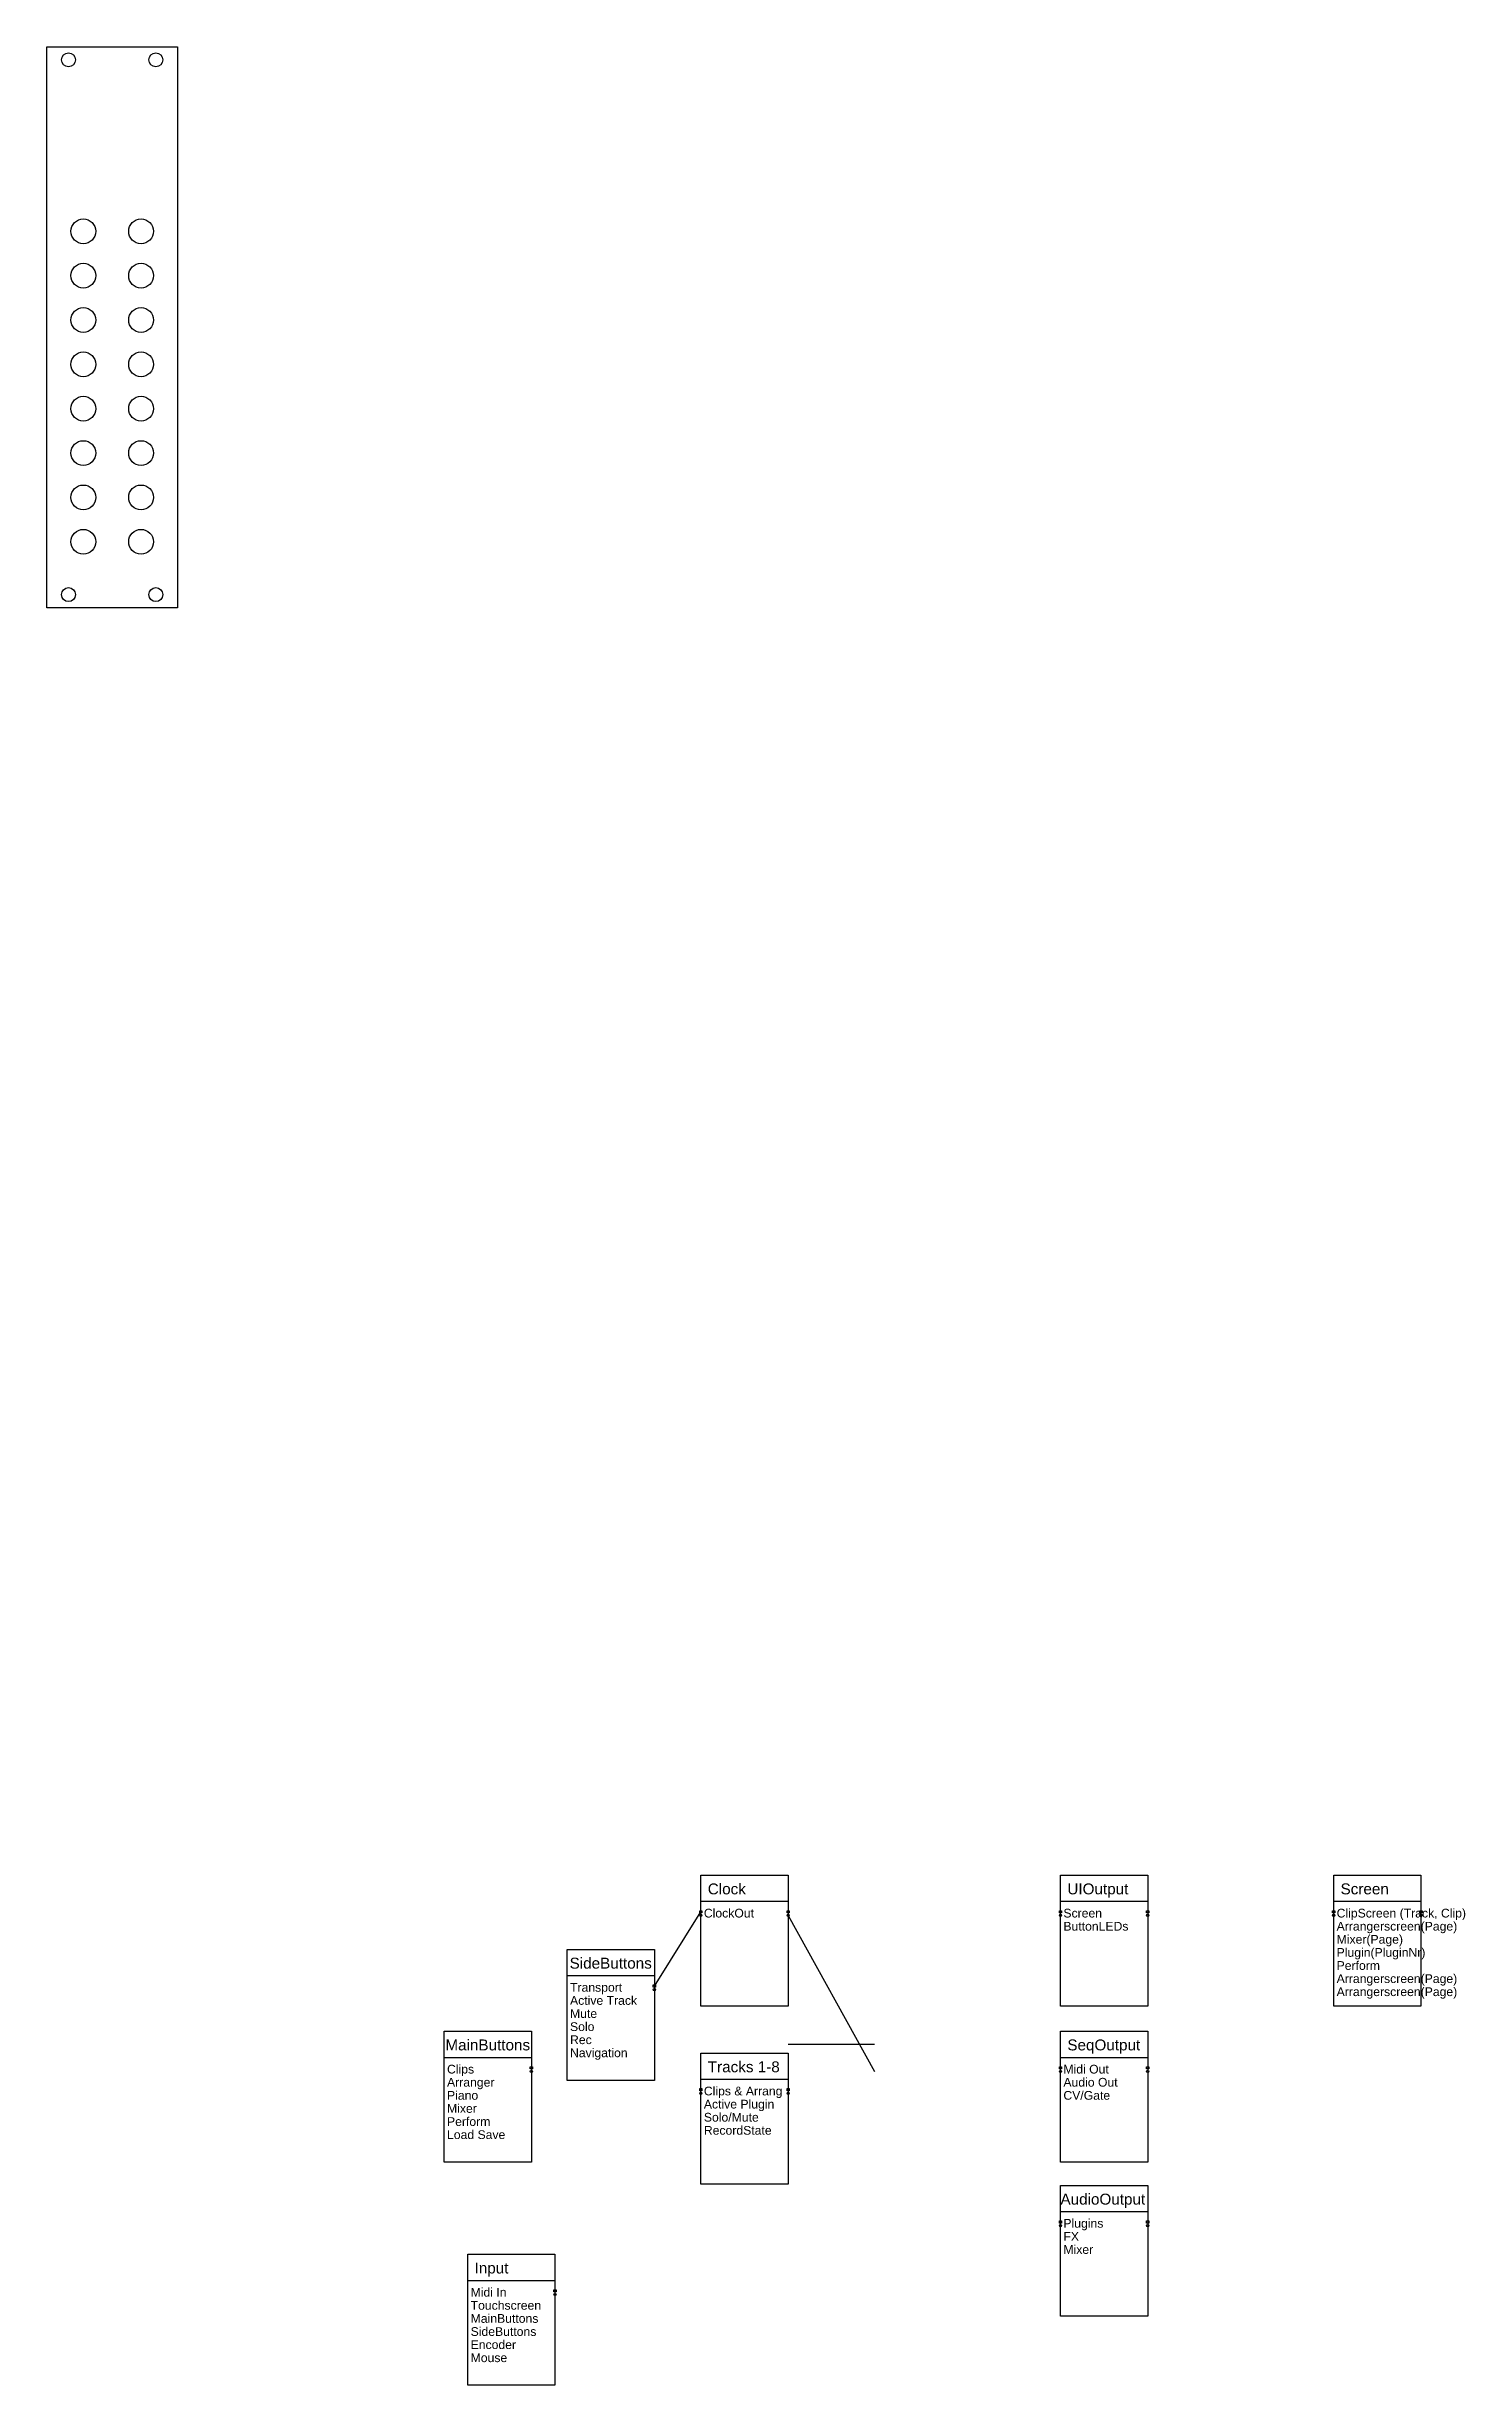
# Model space of a CAD drawing. Header units: millimetres. Extents: x -175 to 982, y -50 to 1134.
# Drawn here: x -175 to 150, y -50 to 485 of the extents above; entities that cross this region are included whole.
import ezdxf

# ---------------------------------------------------------------- set-up
doc = ezdxf.new("R2010")
doc.units = ezdxf.units.MM
doc.layers.add('TopSilkLayer', color=7, linetype='Continuous', true_color=0xffcc00)
doc.styles.get("Standard").update_dxf_attribs({"font": 'arial.ttf'})

msp = doc.modelspace()

# ---------------------------------------------------------------- texts
for s, width, heights, insert, char_height, attachment_point in [('Clock', 25.578, [5.06], (-23.94, 64.56), 2.5, 1), ('UIOutput', 25.578, [5.06], (58.47, 64.56), 2.5, 1), ('Screen', 25.578, [5.06], (121.08, 64.56), 2.5, 1), ('ClockOut', 16.3726, [0], (-24.84, 58.76), 2, 1), ('Screen', 16.3726, [0], (57.56, 58.76), 2, 1), ('ButtonLEDs', 16.3726, [0], (57.56, 55.76), 2, 1), ('Arrangerscreen(Page)', 16.3726, [0], (120.18, 55.76), 2, 1), ('ClipScreen (Track, Clip)', 38.3464, [0], (120.18, 58.76), 2, 1), ('Mixer(Page)', 16.3726, [0], (120.18, 52.76), 2, 1), ('Plugin(PluginNr)', 16.3726, [0], (120.18, 49.76), 2, 1), ('SideButtons', 25.578, [5.06], (-46.19, 47.55), 2.5, 2), ('Arrangerscreen(Page)', 16.3726, [0], (120.18, 43.76), 2, 1), ('Perform', 16.3726, [0], (120.18, 46.76), 2, 1), ('Transport', 16.3726, [0], (-55.51, 41.76), 2, 1), ('Arrangerscreen(Page)', 16.3726, [0], (120.18, 40.76), 2, 1), ('Solo', 16.3726, [0], (-55.51, 32.76), 2, 1), ('Mute', 16.3726, [0], (-55.51, 35.76), 2, 1), ('MainButtons', 25.578, [5.06], (-74.37, 28.82), 2.5, 2), ('Rec', 16.3726, [0], (-55.51, 29.76), 2, 1), ('Navigation', 16.3726, [0], (-55.51, 26.76), 2, 1), ('SeqOutput', 25.578, [5.06], (58.47, 28.82), 2.5, 1), ('Tracks 1-8', 25.578, [5.06], (-23.94, 23.81), 2.5, 1), ('Midi Out', 16.3726, [0], (57.56, 23.02), 2, 1), ('Arranger', 16.3726, [0], (-83.7, 20.02), 2, 1), ('Piano', 16.3726, [0], (-83.7, 17.02), 2, 1), ('Clips & Arrang', 18.3259, [0], (-24.84, 18.01), 2, 1), ('Audio Out', 16.3726, [0], (57.56, 20.02), 2, 1), ('CV/Gate', 16.3726, [0], (57.56, 17.02), 2, 1), ('Mixer', 16.3726, [0], (-83.7, 14.02), 2, 1), ('Perform', 16.3726, [0], (-83.7, 11.02), 2, 1), ('Active Plugin', 16.3726, [0], (-24.84, 15.01), 2, 1), ('Solo/Mute', 16.3726, [0], (-24.84, 12.01), 2, 1), ('Load Save', 16.3726, [0], (-83.7, 8.02), 2, 1), ('RecordState', 16.3726, [0], (-24.84, 9.01), 2, 1), ('AudioOutput', 25.578, [5.06], (56.89, -6.5), 2.5, 1), ('Plugins', 16.3726, [0], (57.56, -12.29), 2, 1), ('FX', 16.3726, [0], (57.56, -15.29), 2, 1), ('Mixer', 16.3726, [0], (57.56, -18.29), 2, 1), ('Input', 25.578, [5.06], (-77.39, -22.28), 2.5, 1), ('Touchscreen', 16.3726, [0], (-78.29, -31.08), 2, 1), ('Midi In', 16.3726, [0], (-78.29, -28.08), 2, 1), ('SideButtons', 16.3726, [0], (-78.29, -37.08), 2, 1), ('MainButtons', 16.3726, [0], (-78.29, -34.08), 2, 1), ('Encoder', 16.3726, [0], (-78.29, -40.08), 2, 1), ('Mouse', 16.3726, [0], (-78.29, -43.08), 2, 1)]:
    msp.add_mtext_dynamic_manual_height_columns(s, width=width, gutter_width=12.5, heights=heights, dxfattribs=dict(insert=insert, char_height=char_height, attachment_point=attachment_point))
at = {"char_height": 2, "attachment_point": 1, "line_spacing_factor": 0.9}
for s, insert in [('Active Track', (-55.51, 38.76)), ('Clips', (-83.7, 23.02))]:
    msp.add_mtext_dynamic_manual_height_columns(s, width=16.3726, gutter_width=12.5, heights=[0], dxfattribs=dict(at, insert=insert))

# ---------------------------------------------------------------- linework, layer by layer
for p, q in [((-25.52, 60.47), (-5.52, 60.47)), ((56.89, 60.47), (76.89, 60.47)), ((119.5, 60.47), (139.5, 60.47)), ((-36.19, 41.06), (-25.52, 58.07)), ((-5.52, 57.24), (14.27, 21.5)), ((-56.19, 43.47), (-36.19, 43.47)), ((-5.52, 27.73), (14.27, 27.73)), ((-84.37, 24.73), (-64.37, 24.73)), ((56.89, 24.73), (76.89, 24.73)), ((-25.52, 19.73), (-5.52, 19.73)), ((56.89, -10.58), (76.89, -10.58)), ((-78.97, -26.36), (-58.97, -26.36))]:
    msp.add_line(p, q)
for points in [[(-175.44, 485.27), (-145.44, 485.27), (-145.44, 356.77), (-175.44, 356.77)], [(-25.52, 66.46), (-5.52, 66.46), (-5.52, 36.46), (-25.52, 36.46)], [(56.89, 66.46), (76.89, 66.46), (76.89, 36.46), (56.89, 36.46)], [(119.5, 66.46), (139.5, 66.46), (139.5, 36.46), (119.5, 36.46)], [(-25.77, 58.32), (-25.27, 58.32), (-25.27, 57.82), (-25.77, 57.82)], [(-5.77, 58.32), (-5.27, 58.32), (-5.27, 57.82), (-5.77, 57.82)], [(56.64, 58.32), (57.14, 58.32), (57.14, 57.82), (56.64, 57.82)], [(76.64, 58.32), (77.14, 58.32), (77.14, 57.82), (76.64, 57.82)], [(119.25, 58.32), (119.75, 58.32), (119.75, 57.82), (119.25, 57.82)], [(139.25, 58.32), (139.75, 58.32), (139.75, 57.82), (139.25, 57.82)], [(-56.19, 49.46), (-36.19, 49.46), (-36.19, 19.46), (-56.19, 19.46)], [(-36.44, 41.31), (-35.94, 41.31), (-35.94, 40.81), (-36.44, 40.81)], [(-84.37, 30.72), (-64.37, 30.72), (-64.37, 0.72), (-84.37, 0.72)], [(56.89, 30.72), (76.89, 30.72), (76.89, 0.72), (56.89, 0.72)], [(-64.62, 22.58), (-64.12, 22.58), (-64.12, 22.08), (-64.62, 22.08)], [(-25.52, 25.71), (-5.52, 25.71), (-5.52, -4.29), (-25.52, -4.29)], [(56.64, 22.58), (57.14, 22.58), (57.14, 22.08), (56.64, 22.08)], [(76.64, 22.58), (77.14, 22.58), (77.14, 22.08), (76.64, 22.08)], [(-25.77, 17.57), (-25.27, 17.57), (-25.27, 17.07), (-25.77, 17.07)], [(-5.77, 17.57), (-5.27, 17.57), (-5.27, 17.07), (-5.77, 17.07)], [(56.89, -4.59), (76.89, -4.59), (76.89, -34.59), (56.89, -34.59)], [(56.64, -12.74), (57.14, -12.74), (57.14, -13.24), (56.64, -13.24)], [(76.64, -12.74), (77.14, -12.74), (77.14, -13.24), (76.64, -13.24)], [(-78.97, -20.38), (-58.97, -20.38), (-58.97, -50.38), (-78.97, -50.38)], [(-59.22, -28.52), (-58.72, -28.52), (-58.72, -29.02), (-59.22, -29.02)]]:
    msp.add_lwpolyline(points, close=True)
for centre, radius in [((-170.44, 482.27), 1.6), ((-150.44, 482.27), 1.6), ((-170.44, 359.77), 1.6), ((-150.44, 359.77), 1.6), ((-25.52, 57.24), 0.25), ((-5.52, 57.24), 0.25), ((56.89, 57.24), 0.25), ((76.89, 57.24), 0.25), ((119.5, 57.24), 0.25), ((139.5, 57.24), 0.25), ((-36.19, 40.24), 0.25), ((-64.37, 21.5), 0.25), ((56.89, 21.5), 0.25), ((76.89, 21.5), 0.25), ((-25.52, 16.49), 0.25), ((-5.52, 16.49), 0.25), ((56.89, -13.81), 0.25), ((76.89, -13.81), 0.25), ((-58.97, -29.6), 0.25)]:
    msp.add_circle(centre, radius)
at = {"layer": 'TopSilkLayer'}
for centre in [(-167.06, 443), (-153.82, 443), (-167.06, 432.84), (-153.82, 432.84), (-167.06, 422.68), (-153.82, 422.68), (-167.06, 412.52), (-153.82, 412.52), (-167.06, 402.36), (-153.82, 402.36), (-167.06, 392.2), (-153.82, 392.2), (-167.06, 382.04), (-153.82, 382.04), (-167.06, 371.88), (-153.82, 371.88)]:
    msp.add_circle(centre, 2.84, dxfattribs=at)

msp.set_redraw_order([(e.dxf.handle, doc.entitydb.next_handle()) for e in msp.query("TEXT MTEXT ATTDEF DIMENSION ARC_DIMENSION")])  # texts and dimensions are drawn at this point

doc.saveas('drawing.dxf')
